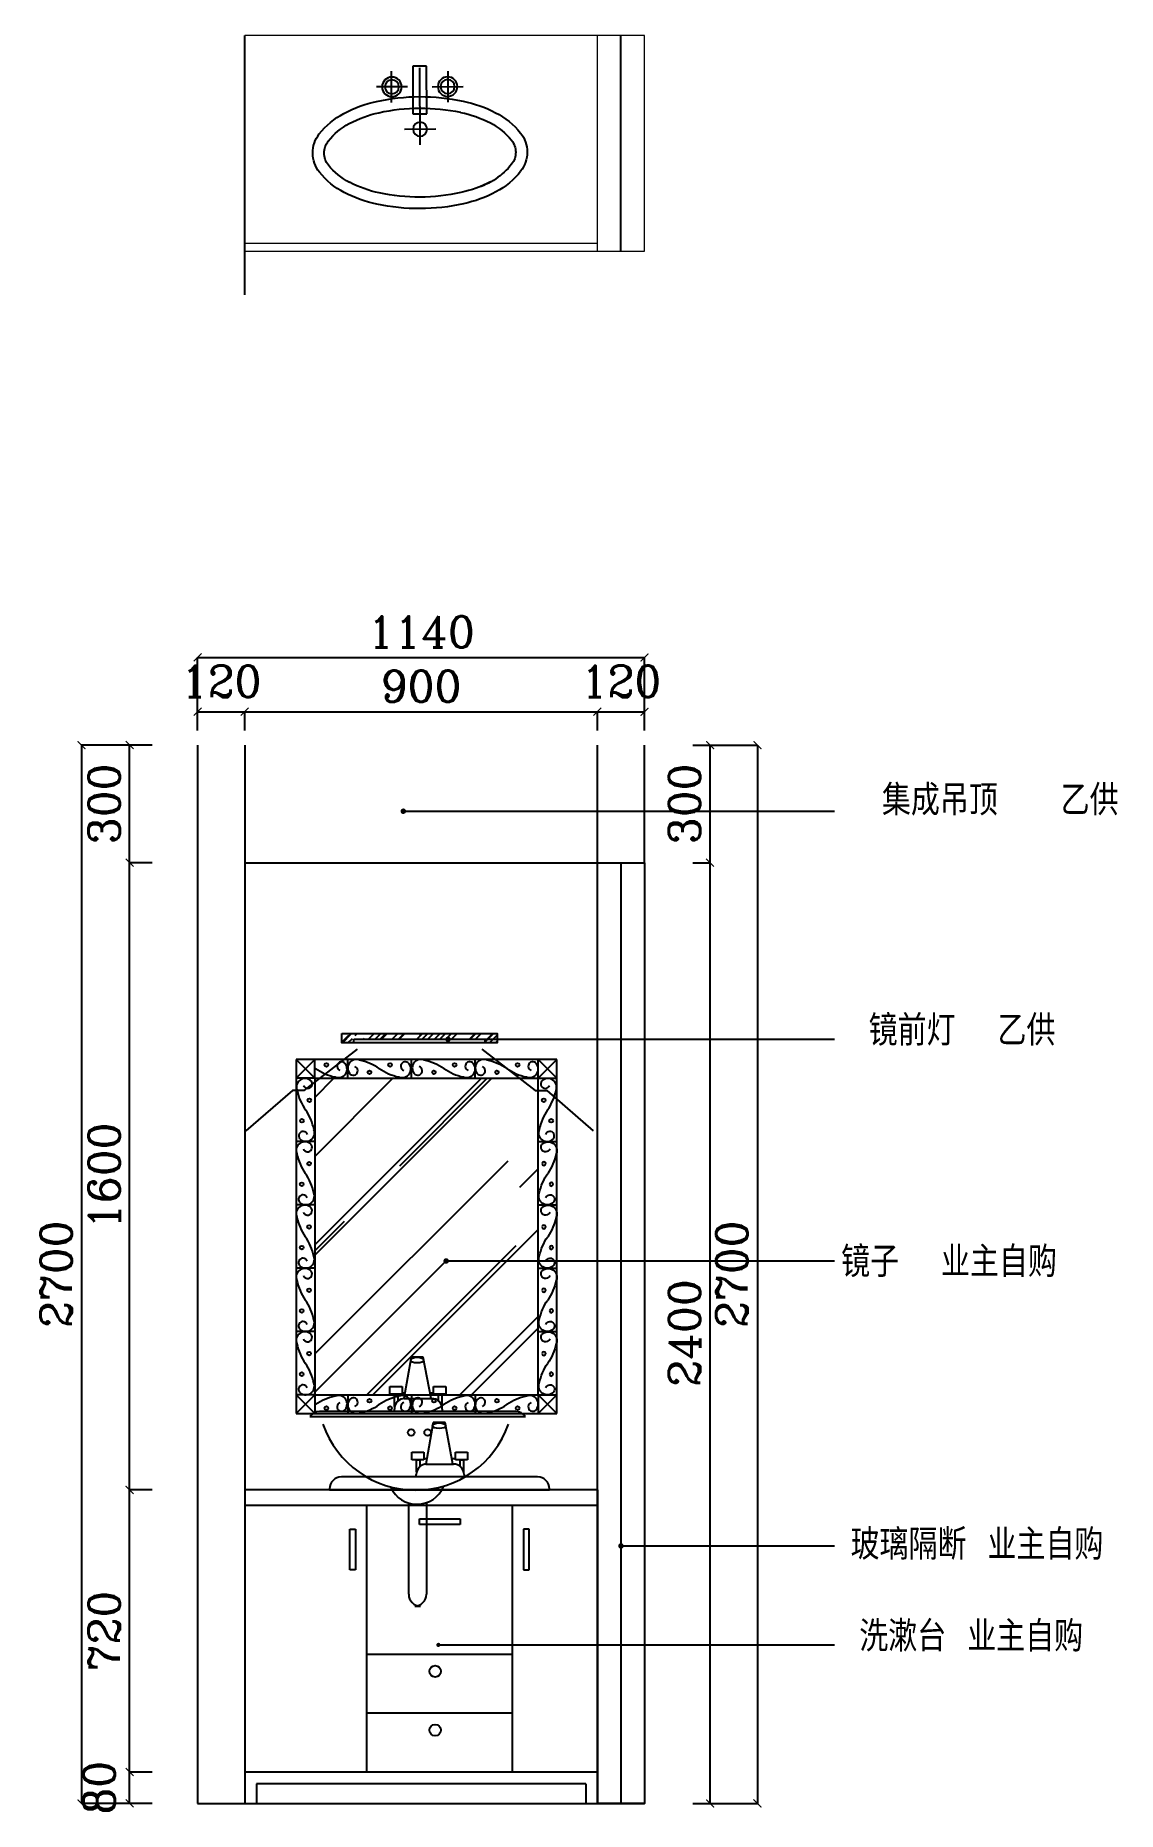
# Model space of a CAD drawing. Header units: millimetres. Extents: x 512961 to 1001058, y -961995 to -458543.
# Drawn here: x 912150 to 914910, y -911075 to -906544 of the extents above; entities that cross this region are included whole.
import ezdxf

# ---------------------------------------------------------------- set-up
doc = ezdxf.new("R2010")
doc.units = ezdxf.units.MM
doc.header["$MEASUREMENT"] = 0
doc.header["$PDMODE"] = 3
doc.layers.get('0').update_dxf_attribs({"linetype": 'CONTINUOUS'})
doc.layers.get('DEFPOINTS').update_dxf_attribs({"linetype": 'CONTINUOUS'})
for name, color, linetype in [('txt', 7, 'CONTINUOUS'), ('WINDOW', 5, 'CONTINUOUS'), ('墙线', 5, 'CONTINUOUS'), ('家具内线', 8, 'CONTINUOUS'), ('家具外线', 4, 'CONTINUOUS'), ('装饰细节', 1, 'CONTINUOUS')]:
    doc.layers.add(name, color=color, linetype=linetype)
doc.layers.add('门窗', color=4, linetype='CONTINUOUS', lineweight=13)
doc.styles.add('HZXY', font='complex.shx', dxfattribs={"bigfont": 'HZXY.shx'})
doc.styles.get("Standard").update_dxf_attribs({"font": 'complex.shx', "bigfont": 'hzxy.shx'})
doc.dimstyles.new('LMDIM30', dxfattribs={"dimtxt": 60, "dimasz": 15, "dimexe": 0, "dimexo": 50, "dimgap": 20, "dimtad": 1, "dimdec": 0, "dimzin": 0, "dimdsep": 46, "dimtxsty": 'Standard', "dimblk1": 'DOT', "dimblk2": 'DOT', "dimsah": 1, "dimcen": 0, "dimclrd": 2, "dimclre": 2, "dimclrt": 2, "dimadec": 0, "dimazin": 0, "dimtfac": 1, "dimtdec": 0, "dimtix": 1, "dimtmove": 2, "dimatfit": 3, "dimldrblk": 'DOT', "dimfxl": 0, "dimtolj": 1, "dimtzin": 0, "dimarcsym": 0})
doc.dimstyles.new('LMDIM40', dxfattribs={"dimtxt": 80, "dimasz": 20, "dimexe": 0, "dimexo": 0, "dimgap": 25, "dimtad": 1, "dimdec": 0, "dimzin": 0, "dimdsep": 46, "dimtxsty": 'Standard', "dimblk1": 'DOT', "dimblk2": 'DOT', "dimsah": 1, "dimcen": 0, "dimclrd": 2, "dimclre": 2, "dimclrt": 2, "dimadec": 0, "dimazin": 0, "dimtfac": 1, "dimtdec": 0, "dimtmove": 2, "dimatfit": 3, "dimldrblk": 'DOT', "dimfxl": 0, "dimtolj": 1, "dimtzin": 0, "dimarcsym": 0})

msp = doc.modelspace()

# ---------------------------------------------------------------- texts
at = {"style": 'HZXY'}
msp.add_text('洗漱台 业主自购', height=77.86, dxfattribs=at).set_placement((914251.5, -910666.6))
at = {"width": 2769.592, "attachment_point": 1, "style": 'HZXY'}
for s, insert, char_height in [(' 集成吊顶   乙供', (914255.8, -908455.6), 77.86), ('镜前灯  乙供', (914275.3, -909043.1), 77.86), ('镜子  业主自购', (914205.2, -909633.3), 77.86), ('^I玻璃隔断 业主自购', (913917.8, -910354.6), 77.857)]:
    msp.add_mtext(s, dxfattribs=dict(at, insert=insert, char_height=char_height))
at = {"layer": 'txt', "insert": (914016.9, -908058.1), "char_height": 237.658, "width": 6527.797, "attachment_point": 1}
msp.add_mtext('{\\fArial|b0|i0|c0|p32;^I}', dxfattribs=at)

# ---------------------------------------------------------------- blocks, each defined once
blk = doc.blocks.new('fghj')
at = {"color": 8}
for p, q in [((812759.9, -446591.6, 214.6), (812760.3, -446512.2, 214.6)), ((812799.8, -446550.8, 214.6), (812720.4, -446550.5, 214.6)), ((812868.2, -446663.8, 214.6), (812868.5, -446584, 214.6)), ((812908.2, -446623.6, 214.6), (812711.4, -446622.8, 214.6)), ((812759.7, -446654.4, 214.6), (812759.3, -446733.8, 214.6)), ((812799.2, -446695.5, 214.6), (812719.8, -446695.1, 214.6))]:
    blk.add_line(p, q, dxfattribs=at)
for centre in [(812760.1, -446551.9, 214.6), (812759.5, -446694.1, 214.6)]:
    blk.add_circle(centre, 17.9, dxfattribs=at)
for centre, radius, start, end in [((813001.9, -446521.4), 167.6, 128.1854, 152.1876), ((812928.8, -446428.4), 49.2, 89.7481, 128.1854), ((812928.8, -446428.4), 49.2, 51.3109, 89.7481), ((812854.8, -446520.7), 167.6, 27.3087, 51.3109), ((813119.9, -446583.7), 301, 152.1876, 167.5495), ((812736.2, -446582), 301, 11.9468, 27.3087), ((813307.8, -446625.1), 493.4, 167.5495, 179.7481), ((812548, -446621.8), 493.4, 359.7481, 11.9468), ((813307.8, -446625.1), 493.4, 179.7481, 191.9468), ((812548, -446621.8), 493.4, 347.5495, 359.7481), ((813119.6, -446665), 301, 191.9468, 207.3087), ((812735.8, -446663.3), 301, 332.1876, 347.5495), ((812842.6, -446713.9), 183.7, 308.7128, 343.2488), ((813001, -446726.2), 167.6, 207.3087, 231.3109), ((812927, -446818.6), 49.2, 231.3109, 269.7481), ((812927, -446818.6), 49.2, 269.7481, 308.1854)]:
    blk.add_arc(centre, radius, start, end, dxfattribs=at)
at = {"layer": '装饰细节', "color": 147}
for p, q in [((812707.2, -446640.6, 214.6), (812707.4, -446604.9, 214.6)), ((812828.6, -446641.1, 214.6), (812707.2, -446640.6, 214.6)), ((812707.4, -446604.9, 214.6), (812828.8, -446605.4, 214.6)), ((812828.8, -446605.4, 214.6), (812828.6, -446641.1, 214.6))]:
    blk.add_line(p, q, dxfattribs=at)
for centre, radius in [((812760.1, -446551.9, 214.6), 25), ((812868.3, -446623.9, 214.6), 17.9), ((812759.5, -446694.1, 214.6), 25)]:
    blk.add_circle(centre, radius, dxfattribs=at)
for centre, radius, start, end in [((813001.9, -446521.4), 196.9, 128.1854, 152.1876), ((812928.8, -446428.4), 78.6, 89.7481, 128.1854), ((812928.8, -446428.4), 78.6, 51.3109, 89.7481), ((812854.8, -446520.7), 196.9, 27.3087, 51.3109), ((813119.9, -446583.7), 330.4, 152.1876, 167.5495), ((812736.2, -446582), 330.4, 11.9468, 27.3087), ((813307.8, -446625.1), 522.7, 167.5495, 179.7481), ((812548, -446621.8), 522.7, 359.7481, 11.9468), ((813307.8, -446625.1), 522.7, 179.7481, 191.9468), ((812548, -446621.8), 522.7, 347.5495, 359.7481), ((813119.6, -446665), 330.4, 191.9468, 207.3087), ((812735.8, -446663.3), 330.4, 332.1876, 347.5495), ((813001, -446726.2), 196.9, 207.3087, 231.3109), ((812853.9, -446725.5), 196.9, 308.1854, 332.1876), ((812927, -446818.6), 78.6, 231.3109, 269.7481), ((812927, -446818.6), 78.6, 269.7481, 308.1854)]:
    blk.add_arc(centre, radius, start, end, dxfattribs=at)
blk = doc.blocks.new('MK-DJ-0268')
at = {"layer": '家具内线'}
for p, q in [((35633.2, 4216.5), (35585.7, 4169)), ((35585.7, 4216.5), (35633.2, 4169)), ((35633.2, 4169), (35633.2, 4216.5)), ((35717.1, 4169), (35717.1, 4216.5)), ((35879.7, 4169), (35879.7, 4216.5)), ((36042.5, 4169), (36042.5, 4216.5)), ((36203.2, 4169), (36203.2, 4216.5)), ((36203.2, 4169), (36250.7, 4216.5)), ((36203.2, 4216.5), (36250.7, 4169)), ((35633.2, 4169), (35585.7, 4169)), ((35633.2, 3717.7), (36084.5, 4169)), ((35633.2, 3744), (36058.2, 4169)), ((35633.2, 4169), (36203.2, 4169)), ((35633.2, 4169), (35633.2, 3361.5)), ((35633.2, 4120.2), (35682, 4169)), ((35633.2, 3969.7), (35832.5, 4169)), ((35849.7, 3945.5), (36073.2, 4169)), ((36203.2, 3361.5), (36203.2, 4169)), ((36203.2, 4169), (36250.7, 4169)), ((36203.2, 4169), (36250.7, 4169)), ((35633.2, 4007.5), (35585.7, 4007.5)), ((36203.2, 4007.5), (36250.7, 4007.5)), ((35633.2, 3465.6), (36126.2, 3958.7)), ((36156.3, 3891), (36203.2, 3937.8)), ((35633.2, 3846), (35585.7, 3846)), ((36203.2, 3846), (36250.7, 3846)), ((35633.2, 3728.9), (35708.7, 3804.4)), ((35781.1, 3361.5), (36203.2, 3783.6)), ((35766, 3361.5), (36146.9, 3742.4)), ((35633.2, 3684.5), (35585.7, 3684.5)), ((35633.2, 3367.8), (35968.2, 3702.9)), ((36203.2, 3684.5), (36250.7, 3684.5)), ((36003, 3361.5), (36203.2, 3561.6)), ((35633.2, 3523), (35585.7, 3523)), ((36033.1, 3361.5), (36203.2, 3531.5)), ((36203.2, 3523), (36250.7, 3523)), ((35585.7, 3314), (35633.2, 3361.5)), ((35633.2, 3314), (35585.7, 3361.5)), ((35633.2, 3361.5), (35585.7, 3361.5)), ((35633.2, 3361.5), (36203.2, 3361.5)), ((35633.2, 3361.5), (35633.2, 3314)), ((35717.1, 3361.5), (35717.1, 3314)), ((35879.7, 3361.5), (35879.7, 3314)), ((36042.5, 3361.5), (36042.5, 3314)), ((36203.2, 3361.5), (36250.7, 3361.5)), ((36203.2, 3314), (36250.7, 3361.5)), ((36203.2, 3361.5), (36250.7, 3314)), ((36203.2, 3361.5), (36203.2, 3314)), ((36203.2, 3361.5), (36250.7, 3361.5))]:
    blk.add_line(p, q, dxfattribs=at)
for centre in [(35662.8, 4203), (35772.7, 4184.1), (35825.3, 4203), (35937.2, 4184.1), (35989.8, 4203), (36097.9, 4184.1), (36150.5, 4203), (35619.2, 4113.1), (36217.2, 4113.1), (35600.3, 4060.5), (36236.1, 4060.5), (35618.6, 3951.2), (35599.7, 3898.6), (35618.6, 3789.7), (35599.7, 3737.1), (35618.6, 3628.2), (35599.7, 3575.6), (35618.6, 3466.7), (35599.7, 3414.1), (35662.8, 3327.5), (35772.7, 3346.4), (35825.3, 3327.5), (35937.2, 3346.4), (35989.8, 3327.5), (36097.9, 3346.4), (36150.5, 3327.5)]:
    blk.add_circle(centre, 4.72, dxfattribs=at)
for centre, radius, start, end in [((35739.2, 4195), 22, 68.1378, 226.9825), ((35716.4, 4074.5), 144.4, 55.7796, 77.5679), ((35903.8, 4195), 22, 68.1378, 226.9825), ((35880.9, 4074.5), 144.4, 55.7796, 77.5679), ((36064.5, 4195), 22, 68.1378, 226.9825), ((36041.6, 4074.5), 144.4, 55.7796, 77.5679), ((35608.3, 4146.6), 22, 43.0175, 201.8622), ((35553.9, 4074.5), 144.4, 55.7796, 56.6717), ((35716.2, 4313.3), 144.4, 235.7796, 257.5679), ((35693.4, 4192.7), 22, 248.1378, 46.9825), ((35701.4, 4199.7), 11.5, 52.6044, 249.3451), ((35731.2, 4188.1), 11.5, 232.6044, 69.3451), ((35878.7, 4313.3), 144.4, 235.7796, 257.5679), ((35855.9, 4192.7), 22, 248.1378, 46.9825), ((35863.9, 4199.7), 11.5, 52.6044, 249.3451), ((35895.7, 4188.1), 11.5, 232.6044, 69.3451), ((36043.3, 4313.3), 144.4, 235.7796, 257.5679), ((36020.4, 4192.7), 22, 248.1378, 46.9825), ((36028.4, 4199.7), 11.5, 52.6044, 249.3451), ((36056.5, 4188.1), 11.5, 232.6044, 69.3451), ((36204, 4313.3), 144.4, 235.7796, 257.5679), ((36181.1, 4192.7), 22, 248.1378, 46.9825), ((36189.2, 4199.7), 11.5, 52.6044, 249.3451), ((36228.1, 4146.6), 22, 338.1378, 136.9825), ((35728.8, 4169.4), 144.4, 192.4321, 214.2204), ((35615.2, 4154.6), 11.5, 200.6549, 37.3956), ((36221.1, 4154.6), 11.5, 142.6044, 339.3451), ((36107.6, 4169.4), 144.4, 325.7796, 347.5679), ((35490.1, 4007.1), 144.4, 12.4321, 34.2204), ((36346.3, 4007.1), 144.4, 145.7796, 167.5679), ((35603.6, 4021.9), 11.5, 20.6549, 217.3956), ((35610.6, 4029.9), 22, 223.0175, 21.8622), ((36225.8, 4029.9), 22, 158.1378, 316.9825), ((36232.7, 4021.9), 11.5, 322.6044, 159.3451), ((35607.7, 3984.7), 22, 43.0175, 201.8622), ((35614.7, 3992.7), 11.5, 200.6549, 37.3956), ((35728.2, 4007.5), 144.4, 192.4321, 214.2204), ((35489.5, 3845.1), 144.4, 12.4321, 34.2204), ((35603, 3860), 11.5, 20.6549, 217.3956), ((35610, 3868), 22, 223.0175, 21.8622), ((35607.7, 3823.2), 22, 43.0175, 201.8622), ((35728.2, 3846), 144.4, 192.4321, 214.2204), ((35614.7, 3831.2), 11.5, 200.6549, 37.3956), ((35489.5, 3683.6), 144.4, 12.4321, 34.2204), ((35607.7, 3661.7), 22, 43.0175, 201.8622), ((35603, 3698.5), 11.5, 20.6549, 217.3956), ((35610, 3706.5), 22, 223.0175, 21.8622), ((35614.7, 3669.7), 11.5, 200.6549, 37.3956), ((35728.2, 3684.5), 144.4, 192.4321, 214.2204), ((35489.5, 3522.1), 144.4, 12.4321, 34.2204), ((35603, 3537), 11.5, 20.6549, 217.3956), ((35610, 3545), 22, 223.0175, 21.8622), ((35607.7, 3500.2), 22, 43.0175, 201.8622), ((35728.2, 3523), 144.4, 192.4321, 214.2204), ((35614.7, 3508.2), 11.5, 200.6549, 37.3956), ((35489.5, 3360.6), 144.4, 12.4321, 34.2204), ((35603, 3375.5), 11.5, 20.6549, 217.3956), ((35610, 3383.5), 22, 223.0175, 21.8622), ((35716.2, 3217.2), 144.4, 102.4321, 124.2204), ((35693.4, 3337.7), 22, 313.0175, 111.8622), ((35731.2, 3342.4), 11.5, 290.6549, 127.3956), ((35878.7, 3217.2), 144.4, 102.4321, 124.2204), ((35855.9, 3337.7), 22, 313.0175, 111.8622), ((35895.7, 3342.4), 11.5, 290.6549, 127.3956), ((36043.3, 3217.2), 144.4, 102.4321, 124.2204), ((36020.4, 3337.7), 22, 313.0175, 111.8622), ((36056.5, 3342.4), 11.5, 290.6549, 127.3956), ((36204, 3217.2), 144.4, 102.4321, 124.2204), ((36181.1, 3337.7), 22, 313.0175, 111.8622), ((35553.9, 3456), 144.4, 303.3283, 304.2204), ((35701.4, 3330.8), 11.5, 110.6549, 307.3956), ((35739.2, 3335.4), 22, 133.0175, 291.8622), ((35716.4, 3456), 144.4, 282.4321, 304.2204), ((35863.9, 3330.8), 11.5, 110.6549, 307.3956), ((35903.8, 3335.4), 22, 133.0175, 291.8622), ((35880.9, 3456), 144.4, 282.4321, 304.2204), ((36028.4, 3330.8), 11.5, 110.6549, 307.3956), ((36064.5, 3335.4), 22, 133.0175, 291.8622), ((36041.6, 3456), 144.4, 282.4321, 304.2204), ((36189.2, 3330.8), 11.5, 110.6549, 307.3956)]:
    blk.add_arc(centre, radius, start, end, dxfattribs=at)
at = {"layer": '家具内线', "extrusion": (0, 0, -1)}
for centre, major_axis, start_param, end_param in [((36221.7, 3992.7), (-8.15, 8.15), 2.71669, 6.150463), ((36228.6, 3984.7), (-15.6, 15.6), 6.248584, 9.020947), ((36217.7, 3951.2), (3.34, 3.34), 3.926991, 10.210176), ((36108.1, 4007.5), (-102.1, 102.1), 2.573176, 2.953454), ((36346.9, 3845.1), (-102.1, 102.1), 5.714768, 6.095046), ((36236.6, 3898.6), (-3.34, 3.34), 5.497787, 11.780972), ((36226.3, 3868), (15.6, 15.6), 1.536195, 4.308558), ((36233.3, 3860), (8.15, 8.15), 4.287486, 7.721259), ((36221.7, 3831.2), (-8.15, 8.15), 2.71669, 6.150463), ((36228.6, 3823.2), (-15.6, 15.6), 6.248584, 9.020947), ((36108.1, 3846), (-102.1, 102.1), 2.573176, 2.953454), ((36346.9, 3683.6), (-102.1, 102.1), 5.714768, 6.095046), ((36217.7, 3789.7), (3.34, 3.34), 3.926991, 10.210176), ((36236.6, 3737.1), (-3.34, 3.34), 5.497787, 11.780972), ((36226.3, 3706.5), (15.6, 15.6), 1.536195, 4.308558), ((36221.7, 3669.7), (-8.15, 8.15), 2.71669, 6.150463), ((36228.6, 3661.7), (-15.6, 15.6), 6.248584, 9.020947), ((36233.3, 3698.5), (8.15, 8.15), 4.287486, 7.721259), ((36217.7, 3628.2), (3.34, 3.34), 3.926991, 10.210176), ((36108.1, 3684.5), (-102.1, 102.1), 2.573176, 2.953454), ((36346.9, 3522.1), (-102.1, 102.1), 5.714768, 6.095046), ((36236.6, 3575.6), (-3.34, 3.34), 5.497787, 11.780972), ((36226.3, 3545), (15.6, 15.6), 1.536195, 4.308558), ((36233.3, 3537), (8.15, 8.15), 4.287486, 7.721259), ((36221.7, 3508.2), (-8.15, 8.15), 2.71669, 6.150463), ((36228.6, 3500.2), (-15.6, 15.6), 6.248584, 9.020947), ((36108.1, 3523), (-102.1, 102.1), 2.573176, 2.953454), ((36217.7, 3466.7), (3.34, 3.34), 3.926991, 10.210176), ((36346.9, 3360.6), (-102.1, 102.1), 5.714768, 6.095046), ((36236.6, 3414.1), (-3.34, 3.34), 5.497787, 11.780972), ((36226.3, 3383.5), (15.6, 15.6), 1.536195, 4.308558), ((36233.3, 3375.5), (8.15, 8.15), 4.287486, 7.721259)]:
    blk.add_ellipse(centre, major_axis=major_axis, ratio=1, start_param=start_param, end_param=end_param, dxfattribs=at)
at = {"layer": '家具外线'}
for p, q in [((36250.7, 4216.5), (35585.7, 4216.5)), ((35585.7, 4216.5), (35585.7, 3314)), ((36250.7, 3314), (36250.7, 4216.5)), ((35585.7, 3314), (36250.7, 3314))]:
    blk.add_line(p, q, dxfattribs=at)
blk = doc.blocks.new('A$C7E914893')
at = {"layer": '家具外线'}
blk.add_blockref('MK-DJ-0268', (-35585.7, -3314), dxfattribs=at)
blk = doc.blocks.new('_DOT')
at = {"color": 0, "linetype": 'ByBlock'}
blk.add_line((-0.5, 0), (-1, 0), dxfattribs=at)
at = {"color": 0, "linetype": 'ByBlock', "const_width": 0.5}
blk.add_lwpolyline([(-0.25, 0, 1), (0.25, 0, 1)], format="xyb", close=True, dxfattribs=at)
blk = doc.blocks.new('DOT')
at = {"color": 0, "linetype": 'ByBlock'}
blk.add_line((-0.35, 0), (-1, 0), dxfattribs=at)
at = {"color": 0, "linetype": 'ByBlock', "const_width": 0.35}
blk.add_lwpolyline([(-0.175, 0, 1), (0.175, 0, 1)], format="xyb", close=True, dxfattribs=at)
blk = doc.blocks.new('A$C6D9E0C1D')
h = blk.add_hatch()
h.set_pattern_fill('AR-RROOF,_O', color=8, scale=40, angle=45)
h.set_pattern_definition([(45, (-148475.7, -6710.36), (33.941125, 90.509668), [600, -80, 200, -40]), (45, (-148452.223, -6658.6), (-65.902352, 9.33381), [120, -13.2, 240, -30]), (45, (-148485.6, -6672.177), (128.1277488, 166.028672), [320, -56, 160, -40])])
h.paths.add_polyline_path([(801.6, 309.7), (306.2, 309.7), (306.2, 280.6), (344.4, 280.6), (344.4, 291.6), (763.5, 291.6), (763.5, 280.6), (801.6, 280.6)])
for p, q in [((344.4, 291.6), (763.5, 291.6)), ((344.4, 280.6), (344.4, 291.6)), ((763.5, 280.6), (763.5, 291.6))]:
    blk.add_line(p, q)
at = {"color": 3}
blk.add_lwpolyline([(306.2, 309.7), (801.6, 309.7), (801.6, 280.6), (306.2, 280.6)], close=True, dxfattribs=at)
at = {"color": 44}
for points in [[(355.2, 260.7), (184.8, 128.6), (148.6, 128.6), (0, 0)], [(752.7, 260.7), (923, 128.6), (959.3, 128.6), (1107.9, 0)]]:
    blk.add_lwpolyline(points, dxfattribs=at)
blk = doc.blocks.new('A$C7C341EDE')
at = {"xscale": 0.8, "yscale": 0.8, "zscale": 0.8}
blk.add_blockref('A$C6D9E0C1D', (0, 0), dxfattribs=at)
blk = doc.blocks.new('MK-DJ-033')
at = {"layer": '家具内线'}
for p, q in [((25934.2, 948), (26003.3, 948)), ((25936.8, 948), (26004.8, 948))]:
    blk.add_line(p, q, dxfattribs=at)
for centre in [(25952.5, 861.3), (25994.7, 861.3)]:
    blk.add_circle(centre, 8.43, dxfattribs=at)
blk.add_ellipse((25967.9, 1045.8), major_axis=(-16.9, 0), ratio=0.428568, dxfattribs=at)
at = {"layer": '家具外线'}
for p, q in [((25952.9, 1053.6), (25934.2, 948)), ((25983.6, 1053.6), (25952.9, 1053.6)), ((26003.3, 948), (25983.6, 1053.6)), ((25898.1, 978.4), (25929.4, 978.4)), ((25898.1, 958.6), (25898.1, 978.4)), ((25929.4, 958.6), (25898.1, 958.6)), ((25910.1, 927.9), (25910.1, 958.6)), ((25910.1, 958.6), (25918.6, 958.6)), ((25918.6, 958.6), (25918.6, 940.9)), ((25929.4, 978.4), (25929.4, 958.6)), ((25929.4, 962.1), (25936.7, 962.1)), ((26000.7, 962.1), (26009.5, 962.1)), ((26009.5, 978.4), (26040.8, 978.4)), ((26009.5, 958.6), (26009.5, 978.4)), ((26040.8, 958.6), (26009.5, 958.6)), ((26022.1, 941.7), (26022.1, 958.6)), ((26022.1, 958.6), (26030.5, 958.6)), ((26030.5, 958.6), (26030.5, 929.1)), ((26040.8, 978.4), (26040.8, 958.6)), ((26219.3, 914.8), (25718.6, 914.8)), ((25909.8, 914.9), (25909.8, 921)), ((26031.8, 914.9), (25909.8, 914.9)), ((25910.7, 927.9), (25910.1, 927.9)), ((26031.8, 921), (26031.8, 914.9)), ((25694.1, 902.1), (26243.9, 902.1)), ((25946.3, 448.4), (25946.3, 681.2)), ((25991.5, 682.1), (25991.5, 448.4)), ((25961.5, 418.4), (25976.3, 418.4))]:
    blk.add_line(p, q, dxfattribs=at)
for centre, radius, start, end in [((25718.6, 884.8), 30, 90, 144.858), ((25936.8, 921), 27, 90, 180), ((26004.8, 921), 27, 0, 90), ((26219.3, 884.8), 30, 35.142, 90), ((25964.1, 964.9), 250.7, 199.2951, 340.7049), ((25967.3, 751.5), 73.5, 204.8587, 336.9576), ((25976.3, 448.4), 30, 180, 270), ((25961.5, 448.4), 30, 270, 0)]:
    blk.add_arc(centre, radius, start, end, dxfattribs=at)
blk = doc.blocks.new('A$C19DE1102')
at = {"layer": '家具内线'}
for p, q in [((565.1, 104.1), (634.3, 104.1)), ((549.2, -35.8), (652.7, -35.8)), ((549.2, -50.2), (549.2, -35.8)), ((652.7, -35.8), (652.7, -50.2)), ((371, -62.3), (385.5, -62.3)), ((371, -165.7), (371, -62.3)), ((385.5, -62.3), (385.5, -165.7)), ((652.7, -50.2), (549.2, -50.2)), ((828.8, -62.3), (814.3, -62.3)), ((814.3, -62.3), (814.3, -165.7)), ((828.8, -165.7), (828.8, -62.3)), ((385.5, -165.7), (371, -165.7)), ((814.3, -165.7), (828.8, -165.7)), ((785.7, -381.8), (414.1, -381.8)), ((785.7, -531.8), (414.1, -531.8))]:
    blk.add_line(p, q, dxfattribs=at)
for centre in [(589, -424.7), (589, -574.7)]:
    blk.add_circle(centre, 14.6, dxfattribs=at)
blk.add_ellipse((598.9, 201.9), major_axis=(-16.9, 0), ratio=0.428568, dxfattribs=at)
at = {"layer": '家具外线'}
for p, q in [((583.8, 209.7), (565.1, 104.1)), ((614.5, 209.7), (583.8, 209.7)), ((634.3, 104.1), (614.5, 209.7)), ((529, 114.7), (529, 134.6)), ((529, 134.6), (560.3, 134.6)), ((560.3, 114.7), (529, 114.7)), ((541.1, 114.7), (549.5, 114.7)), ((541.1, 84.1), (541.1, 114.7)), ((549.5, 114.7), (549.5, 97)), ((560.3, 134.6), (560.3, 114.7)), ((560.3, 118.2), (567.6, 118.2)), ((567.7, 104.1), (635.7, 104.1)), ((631.6, 118.2), (640.4, 118.2)), ((640.4, 114.7), (640.4, 134.6)), ((640.4, 134.6), (671.7, 134.6)), ((671.7, 114.7), (640.4, 114.7)), ((653, 114.7), (661.5, 114.7)), ((653, 97.8), (653, 114.7)), ((661.5, 114.7), (661.5, 85.2)), ((671.7, 134.6), (671.7, 114.7)), ((850.3, 71), (349.6, 71)), ((540.7, 71), (540.7, 77.1)), ((662.7, 71), (540.7, 71)), ((541.6, 84.1), (541.1, 84.1)), ((662.7, 77.1), (662.7, 71)), ((102.9, 38.2), (102.9, -761.8)), ((1002.9, 38.2), (102.9, 38.2)), ((319.6, 41), (319.6, 38.2)), ((319.6, 38.2), (880.3, 38.2)), ((880.3, 38.2), (880.3, 41)), ((1002.9, 38.2), (1002.9, -761.8)), ((1002.9, -1.8), (102.9, -1.8)), ((414.1, -1.8), (414.1, -681.8)), ((785.7, -1.8), (785.7, -681.8)), ((1002.9, -681.8), (102.9, -681.8)), ((132.9, -711.8), (132.9, -761.8)), ((972.9, -711.8), (132.9, -711.8)), ((972.9, -711.8), (972.9, -761.8)), ((102.9, -761.8), (132.9, -761.8)), ((972.9, -761.8), (1002.9, -761.8))]:
    blk.add_line(p, q, dxfattribs=at)
for centre, radius, start, end in [((567.7, 77.1), 27, 90, 180), ((635.7, 77.1), 27, 0, 90), ((349.6, 41), 30, 90, 180), ((850.3, 41), 30, 0, 90)]:
    blk.add_arc(centre, radius, start, end, dxfattribs=at)
blk.add_blockref('MK-DJ-033', (-25424.9, -676.7), dxfattribs=at)
blk = doc.blocks.new('_ArchTick')
at = {"color": 0, "linetype": 'ByBlock', "const_width": 0.15}
blk.add_lwpolyline([(-0.5, -0.5), (0.5, 0.5)], dxfattribs=at)
blk = doc.blocks.new('*D1067')
at = {"layer": 'DEFPOINTS', "color": 0}
for p in [(912390.1, -910974.1), (912447.2, -910974.1), (912447.2, -911054.1)]:
    blk.add_point(p, dxfattribs=at)
at = {"layer": 'txt', "color": 2, "lineweight": -2}
for p, q in [((912447.2, -910974.1), (912390.1, -910974.1)), ((912390.1, -911054.1), (912390.1, -910974.1)), ((912447.2, -911054.1), (912390.1, -911054.1))]:
    blk.add_line(p, q, dxfattribs=at)
at = {"layer": 'txt', "color": 2, "lineweight": -2, "xscale": 20, "yscale": 20, "zscale": 20}
for p, rotation in [((912390.1, -910974.1), 90), ((912390.1, -911054.1), 270)]:
    blk.add_blockref('_ArchTick', p, dxfattribs=dict(at, rotation=rotation))
at = {"layer": 'txt', "color": 2, "insert": (912312.6, -911014.1), "char_height": 80, "attachment_point": 5, "rotation": 90}
blk.add_mtext('\\A1;80', dxfattribs=at)
blk = doc.blocks.new('*D1068')
at = {"layer": 'DEFPOINTS', "color": 0}
for p in [(912390.1, -910254.1), (912447.2, -910254.1), (912447.2, -910974.1)]:
    blk.add_point(p, dxfattribs=at)
at = {"layer": 'txt', "color": 2, "lineweight": -2}
for p, q in [((912447.2, -910254.1), (912390.1, -910254.1)), ((912390.1, -910974.1), (912390.1, -910254.1)), ((912447.2, -910974.1), (912390.1, -910974.1))]:
    blk.add_line(p, q, dxfattribs=at)
at = {"layer": 'txt', "color": 2, "lineweight": -2, "xscale": 20, "yscale": 20, "zscale": 20}
for p, rotation in [((912390.1, -910254.1), 90), ((912390.1, -910974.1), 270)]:
    blk.add_blockref('_ArchTick', p, dxfattribs=dict(at, rotation=rotation))
at = {"layer": 'txt', "color": 2, "insert": (912325.1, -910614.1), "char_height": 80, "attachment_point": 5, "rotation": 90}
blk.add_mtext('\\A1;720', dxfattribs=at)
blk = doc.blocks.new('*D1069')
at = {"layer": 'DEFPOINTS', "color": 0}
for p in [(912390.1, -908654.1), (912447.2, -908654.1), (912447.2, -910254.1)]:
    blk.add_point(p, dxfattribs=at)
at = {"layer": 'txt', "color": 2, "lineweight": -2}
for p, q in [((912447.2, -908654.1), (912390.1, -908654.1)), ((912390.1, -910254.1), (912390.1, -908654.1)), ((912447.2, -910254.1), (912390.1, -910254.1))]:
    blk.add_line(p, q, dxfattribs=at)
at = {"layer": 'txt', "color": 2, "lineweight": -2, "xscale": 20, "yscale": 20, "zscale": 20}
for p, rotation in [((912390.1, -908654.1), 90), ((912390.1, -910254.1), 270)]:
    blk.add_blockref('_ArchTick', p, dxfattribs=dict(at, rotation=rotation))
at = {"layer": 'txt', "color": 2, "insert": (912325.1, -909454.1), "char_height": 80, "attachment_point": 5, "rotation": 90}
blk.add_mtext('\\A1;1600', dxfattribs=at)
blk = doc.blocks.new('*D1070')
at = {"layer": 'DEFPOINTS', "color": 0}
for p in [(912390.1, -908354.1), (912447.2, -908354.1), (912447.2, -908654.1)]:
    blk.add_point(p, dxfattribs=at)
at = {"layer": 'txt', "color": 2, "lineweight": -2}
for p, q in [((912447.2, -908354.1), (912390.1, -908354.1)), ((912390.1, -908654.1), (912390.1, -908354.1)), ((912447.2, -908654.1), (912390.1, -908654.1))]:
    blk.add_line(p, q, dxfattribs=at)
at = {"layer": 'txt', "color": 2, "lineweight": -2, "xscale": 20, "yscale": 20, "zscale": 20}
for p, rotation in [((912390.1, -908354.1), 90), ((912390.1, -908654.1), 270)]:
    blk.add_blockref('_ArchTick', p, dxfattribs=dict(at, rotation=rotation))
at = {"layer": 'txt', "color": 2, "insert": (912325.1, -908504.1), "char_height": 80, "attachment_point": 5, "rotation": 90}
blk.add_mtext('\\A1;300', dxfattribs=at)
blk = doc.blocks.new('*D1071')
at = {"layer": 'DEFPOINTS', "color": 0}
for p in [(912683.5, -908268.9), (912563.5, -908316.6), (912683.5, -908316.6)]:
    blk.add_point(p, dxfattribs=at)
at = {"layer": 'txt', "color": 2, "lineweight": -2}
for p, q in [((912563.5, -908316.6), (912563.5, -908268.9)), ((912563.5, -908268.9), (912683.5, -908268.9)), ((912683.5, -908316.6), (912683.5, -908268.9))]:
    blk.add_line(p, q, dxfattribs=at)
at = {"layer": 'txt', "color": 2, "lineweight": -2, "xscale": 20, "yscale": 20, "zscale": 20, "rotation": 180}
blk.add_blockref('_ArchTick', (912563.5, -908268.9), dxfattribs=at)
at = {"layer": 'txt', "color": 2, "lineweight": -2, "xscale": 20, "yscale": 20, "zscale": 20}
blk.add_blockref('_ArchTick', (912683.5, -908268.9), dxfattribs=at)
at = {"layer": 'txt', "color": 2, "insert": (912623.5, -908191.4), "char_height": 80, "attachment_point": 5}
blk.add_mtext('\\A1;120', dxfattribs=at)
blk = doc.blocks.new('*D1072')
at = {"layer": 'DEFPOINTS', "color": 0}
for p in [(913583.5, -908268.9), (912683.5, -908316.6), (913583.5, -908316.6)]:
    blk.add_point(p, dxfattribs=at)
at = {"layer": 'txt', "color": 2, "lineweight": -2}
for p, q in [((912683.5, -908316.6), (912683.5, -908268.9)), ((912683.5, -908268.9), (913583.5, -908268.9)), ((913583.5, -908316.6), (913583.5, -908268.9))]:
    blk.add_line(p, q, dxfattribs=at)
at = {"layer": 'txt', "color": 2, "lineweight": -2, "xscale": 20, "yscale": 20, "zscale": 20, "rotation": 180}
blk.add_blockref('_ArchTick', (912683.5, -908268.9), dxfattribs=at)
at = {"layer": 'txt', "color": 2, "lineweight": -2, "xscale": 20, "yscale": 20, "zscale": 20}
blk.add_blockref('_ArchTick', (913583.5, -908268.9), dxfattribs=at)
at = {"layer": 'txt', "color": 2, "insert": (913133.5, -908203.9), "char_height": 80, "attachment_point": 5}
blk.add_mtext('\\A1;900', dxfattribs=at)
blk = doc.blocks.new('*D1073')
at = {"layer": 'DEFPOINTS', "color": 0}
for p in [(913703.5, -908268.9), (913583.5, -908316.6), (913703.5, -908316.6)]:
    blk.add_point(p, dxfattribs=at)
at = {"layer": 'txt', "color": 2, "lineweight": -2}
for p, q in [((913583.5, -908316.6), (913583.5, -908268.9)), ((913583.5, -908268.9), (913703.5, -908268.9)), ((913703.5, -908316.6), (913703.5, -908268.9))]:
    blk.add_line(p, q, dxfattribs=at)
at = {"layer": 'txt', "color": 2, "lineweight": -2, "xscale": 20, "yscale": 20, "zscale": 20, "rotation": 180}
blk.add_blockref('_ArchTick', (913583.5, -908268.9), dxfattribs=at)
at = {"layer": 'txt', "color": 2, "lineweight": -2, "xscale": 20, "yscale": 20, "zscale": 20}
blk.add_blockref('_ArchTick', (913703.5, -908268.9), dxfattribs=at)
at = {"layer": 'txt', "color": 2, "insert": (913643.5, -908191.4), "char_height": 80, "attachment_point": 5}
blk.add_mtext('\\A1;120', dxfattribs=at)
blk = doc.blocks.new('*D1074')
at = {"layer": 'DEFPOINTS', "color": 0}
for p in [(913826.6, -908654.1), (913870.9, -908654.1), (913826.6, -911054.1)]:
    blk.add_point(p, dxfattribs=at)
at = {"layer": 'txt', "color": 2, "lineweight": -2}
for p, q in [((913826.6, -908654.1), (913870.9, -908654.1)), ((913870.9, -911054.1), (913870.9, -908654.1)), ((913826.6, -911054.1), (913870.9, -911054.1))]:
    blk.add_line(p, q, dxfattribs=at)
at = {"layer": 'txt', "color": 2, "lineweight": -2, "xscale": 20, "yscale": 20, "zscale": 20}
for p, rotation in [((913870.9, -908654.1), 90), ((913870.9, -911054.1), 270)]:
    blk.add_blockref('_ArchTick', p, dxfattribs=dict(at, rotation=rotation))
at = {"layer": 'txt', "color": 2, "insert": (913805.9, -909854.1), "char_height": 80, "attachment_point": 5, "rotation": 90}
blk.add_mtext('\\A1;2400', dxfattribs=at)
blk = doc.blocks.new('*D1075')
at = {"layer": 'DEFPOINTS', "color": 0}
for p in [(913826.6, -908354.1), (913870.9, -908354.1), (913826.6, -908654.1)]:
    blk.add_point(p, dxfattribs=at)
at = {"layer": 'txt', "color": 2, "lineweight": -2}
for p, q in [((913826.6, -908354.1), (913870.9, -908354.1)), ((913870.9, -908654.1), (913870.9, -908354.1)), ((913826.6, -908654.1), (913870.9, -908654.1))]:
    blk.add_line(p, q, dxfattribs=at)
at = {"layer": 'txt', "color": 2, "lineweight": -2, "xscale": 20, "yscale": 20, "zscale": 20}
for p, rotation in [((913870.9, -908354.1), 90), ((913870.9, -908654.1), 270)]:
    blk.add_blockref('_ArchTick', p, dxfattribs=dict(at, rotation=rotation))
at = {"layer": 'txt', "color": 2, "insert": (913805.9, -908504.1), "char_height": 80, "attachment_point": 5, "rotation": 90}
blk.add_mtext('\\A1;300', dxfattribs=at)
blk = doc.blocks.new('*D1076')
at = {"layer": 'DEFPOINTS', "color": 0}
for p in [(913826.6, -908354.1), (913826.6, -911054.1), (913991.6, -911054.1)]:
    blk.add_point(p, dxfattribs=at)
at = {"layer": 'txt', "color": 2, "lineweight": -2}
for p, q in [((913826.6, -908354.1), (913991.6, -908354.1)), ((913991.6, -908354.1), (913991.6, -911054.1)), ((913826.6, -911054.1), (913991.6, -911054.1))]:
    blk.add_line(p, q, dxfattribs=at)
at = {"layer": 'txt', "color": 2, "lineweight": -2, "xscale": 20, "yscale": 20, "zscale": 20}
for p, rotation in [((913991.6, -908354.1), 90), ((913991.6, -911054.1), 270)]:
    blk.add_blockref('_ArchTick', p, dxfattribs=dict(at, rotation=rotation))
at = {"layer": 'txt', "color": 2, "insert": (913926.6, -909704.1), "char_height": 80, "attachment_point": 5, "rotation": 90}
blk.add_mtext('\\A1;2700', dxfattribs=at)
blk = doc.blocks.new('*D1077')
at = {"layer": 'DEFPOINTS', "color": 0}
for p in [(912447.2, -908354.1), (912267.4, -911054.1), (912447.2, -911054.1)]:
    blk.add_point(p, dxfattribs=at)
at = {"layer": 'txt', "color": 2, "lineweight": -2}
for p, q in [((912447.2, -908354.1), (912267.4, -908354.1)), ((912267.4, -908354.1), (912267.4, -911054.1)), ((912447.2, -911054.1), (912267.4, -911054.1))]:
    blk.add_line(p, q, dxfattribs=at)
at = {"layer": 'txt', "color": 2, "lineweight": -2, "xscale": 20, "yscale": 20, "zscale": 20}
for p, rotation in [((912267.4, -908354.1), 90), ((912267.4, -911054.1), 270)]:
    blk.add_blockref('_ArchTick', p, dxfattribs=dict(at, rotation=rotation))
at = {"layer": 'txt', "color": 2, "insert": (912202.4, -909704.1), "char_height": 80, "attachment_point": 5, "rotation": 90}
blk.add_mtext('\\A1;2700', dxfattribs=at)
blk = doc.blocks.new('*D1078')
at = {"layer": 'DEFPOINTS', "color": 0}
for p in [(913703.5, -908130.5), (912563.5, -908316.6), (913703.5, -908316.6)]:
    blk.add_point(p, dxfattribs=at)
at = {"layer": 'txt', "color": 2, "lineweight": -2}
for p, q in [((912563.5, -908316.6), (912563.5, -908130.5)), ((912563.5, -908130.5), (913703.5, -908130.5)), ((913703.5, -908316.6), (913703.5, -908130.5))]:
    blk.add_line(p, q, dxfattribs=at)
at = {"layer": 'txt', "color": 2, "lineweight": -2, "xscale": 20, "yscale": 20, "zscale": 20, "rotation": 180}
blk.add_blockref('_ArchTick', (912563.5, -908130.5), dxfattribs=at)
at = {"layer": 'txt', "color": 2, "lineweight": -2, "xscale": 20, "yscale": 20, "zscale": 20}
blk.add_blockref('_ArchTick', (913703.5, -908130.5), dxfattribs=at)
at = {"layer": 'txt', "color": 2, "insert": (913133.5, -908065.5), "char_height": 80, "attachment_point": 5}
blk.add_mtext('\\A1;1140', dxfattribs=at)

# ---------------------------------------------------------------- dimensions: what is measured, and where the dimension line sits
at = {"layer": 'txt'}
for base, p1, p2, picture, middle in [((913703.5, -908130.5), (912563.5, -908316.6), (913703.5, -908316.6), '*D1078', (913133.5, -908065.5)), ((912683.5, -908268.9), (912563.5, -908316.6), (912683.5, -908316.6), '*D1071', (912623.5, -908191.4)), ((913583.5, -908268.9), (912683.5, -908316.6), (913583.5, -908316.6), '*D1072', (913133.5, -908203.9)), ((913703.5, -908268.9), (913583.5, -908316.6), (913703.5, -908316.6), '*D1073', (913643.5, -908191.4))]:
    dim = msp.add_linear_dim(base=base, p1=p1, p2=p2, dimstyle='LMDIM40', override={"dimblk": 'ArchTick', "dimsah": 0, "dimldrblk": 'DOT'}, dxfattribs=at)
    dim.commit()
    dim.dimension.update_dxf_attribs({"geometry": picture, "text_midpoint": middle})
for base, p1, p2, angle, picture, middle in [((912267.4, -911054.1), (912447.2, -908354.1), (912447.2, -911054.1), 90, '*D1077', (912202.4, -909704.1)), ((912390.1, -908354.1), (912447.2, -908654.1), (912447.2, -908354.1), 270, '*D1070', (912325.1, -908504.1)), ((913870.9, -908354.1), (913826.6, -908654.1), (913826.6, -908354.1), 270, '*D1075', (913805.9, -908504.1)), ((913991.6, -911054.1), (913826.6, -908354.1), (913826.6, -911054.1), 90, '*D1076', (913926.6, -909704.1)), ((912390.1, -908654.1), (912447.2, -910254.1), (912447.2, -908654.1), 270, '*D1069', (912325.1, -909454.1)), ((913870.9, -908654.1), (913826.6, -911054.1), (913826.6, -908654.1), 270, '*D1074', (913805.9, -909854.1)), ((912390.1, -910254.1), (912447.2, -910974.1), (912447.2, -910254.1), 270, '*D1068', (912325.1, -910614.1)), ((912390.1, -910974.1), (912447.2, -911054.1), (912447.2, -910974.1), 270, '*D1067', (912312.6, -911014.1))]:
    dim = msp.add_linear_dim(base=base, p1=p1, p2=p2, angle=angle, dimstyle='LMDIM40', override={"dimblk": 'ArchTick', "dimsah": 0, "dimldrblk": 'DOT'}, dxfattribs=at)
    dim.commit()
    dim.dimension.update_dxf_attribs({"geometry": picture, "text_midpoint": middle})

# ---------------------------------------------------------------- linework, layer by layer
msp.add_line((913643.5, -907093.8), (913643.5, -906543.8))
at = {"layer": 'txt'}
msp.add_line((913643.5, -908654.1), (913643.5, -911054.1), dxfattribs=at)
at = {"layer": 'WINDOW'}
for p, q in [((912683.5, -907205), (912683.5, -906543.8)), ((912563.5, -908354.1), (912563.5, -911054.1)), ((912683.5, -908354.1), (912683.5, -911054.1)), ((913583.5, -908654.1), (913583.5, -908354.1)), ((913703.5, -908654.1), (913703.5, -908354.1)), ((912683.5, -908654.1), (913583.5, -908654.1)), ((912563.5, -911054.1), (913703.5, -911054.1))]:
    msp.add_line(p, q, dxfattribs=at)
at = {"layer": '墙线', "color": 4, "ltscale": 3}
msp.add_lwpolyline([(913583.5, -908654.1), (913703.5, -908654.1), (913703.5, -911054.1), (913583.5, -911054.1)], close=True, dxfattribs=at)
at = {"layer": '门窗'}
for p, q in [((912683.5, -907093.8), (912683.5, -906543.8)), ((913583.5, -906543.8), (912683.5, -906543.8)), ((913583.5, -907093.8), (913583.5, -906543.8)), ((913703.5, -906543.8), (913583.5, -906543.8)), ((913703.5, -907093.8), (913703.5, -906543.8)), ((912683.5, -907073.8), (913583.5, -907073.8)), ((912683.5, -907093.8), (913583.5, -907093.8)), ((913583.5, -907093.8), (913703.5, -907093.8))]:
    msp.add_line(p, q, dxfattribs=at)

# ---------------------------------------------------------------- block references
at = {"color": 4}
for name, p in [('A$C7C341EDE', (912686.6, -909338)), ('A$C7E914893', (912815, -910059.1))]:
    msp.add_blockref(name, p, dxfattribs=at)
at = {"layer": 'txt'}
msp.add_blockref('A$C19DE1102', (912580.6, -910292.3), dxfattribs=at)
at = {"layer": '装饰细节', "color": 0, "xscale": -1, "rotation": 90}
msp.add_blockref('fghj', (466507.2, -93914.7, -214.6), dxfattribs=at)

msp.set_redraw_order([(e.dxf.handle, doc.entitydb.next_handle()) for e in msp.query("TEXT MTEXT ATTDEF DIMENSION ARC_DIMENSION")])  # texts and dimensions are drawn at this point

# ---------------------------------------------------------------- leaders
at = {"color": 2}
msp.add_leader([(913177.7, -910649.6), (914187.9, -910649.6)], dimstyle='LMDIM30', override={"dimldrblk": 'DOT'}, dxfattribs=at)
at = {"layer": 'txt'}
for points in [[(913088.2, -908522.8), (914187.9, -908522.8)], [(913202.3, -909104.7), (914019.2, -909104.7), (914187.9, -909104.7)], [(913197.6, -909670.2), (914187.9, -909670.2)], [(913643.5, -910397.2), (914187.9, -910397.2)]]:
    msp.add_leader(points, dimstyle='LMDIM40', override={"dimtxt": 120, "dimgap": 25, "dimtad": 0, "dimldrblk": 'DOT'}, dxfattribs=at)

doc.saveas('drawing.dxf')
